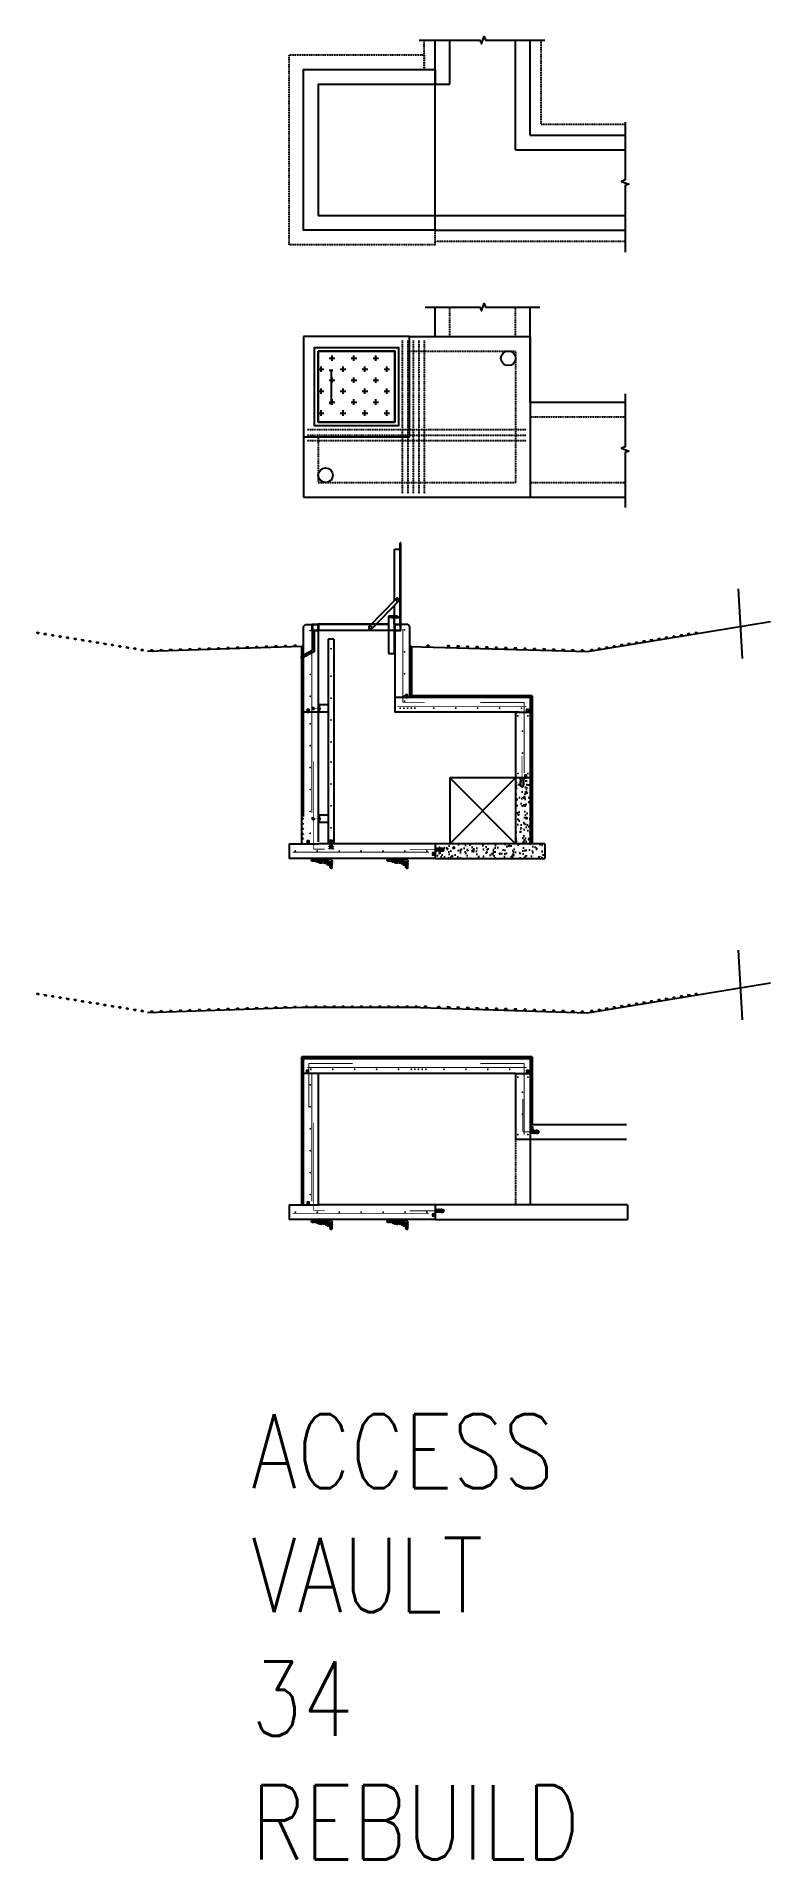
# Model space of a CAD drawing. Header units: inches. Extents: x -154 to 4403, y -620 to 1083.
# Drawn here: x -154 to 247, y -552 to 446 of the extents above; entities that cross this region are included whole.
import ezdxf

# ---------------------------------------------------------------- set-up
doc = ezdxf.new("R2010")
doc.units = ezdxf.units.IN
doc.header["$MEASUREMENT"] = 0
doc.linetypes.add('HIDDEN2', pattern=[0.1875, 0.125, -0.0625])
for name, color, linetype in [('COE-01', 1, 'Continuous'), ('COE-01-HIDDEN', 1, 'HIDDEN2'), ('COE-02', 2, 'Continuous'), ('COE-03', 3, 'Continuous'), ('COE-04', 4, 'Continuous'), ('S-DETL-PN01', 2, 'Continuous'), ('S-DETL-PN01-HIDE', 3, 'HIDDEN2'), ('S-DETL-PN02', 4, 'Continuous'), ('S-DETL-PN03', 1, 'Continuous'), ('S-DIM', 2, 'Continuous'), ('S-EXISTING', 13, 'Continuous'), ('S-FOOTING', 2, 'HIDDEN2'), ('S-FOUNDATION', 4, 'Continuous'), ('S-TEXT', 4, 'Continuous'), ('SNFILL', 3, 'Continuous')]:
    doc.layers.add(name, color=color, linetype=linetype)
doc.styles.add('3_32', font='romans.shx', dxfattribs={"width": 0.8})

msp = doc.modelspace()

# ---------------------------------------------------------------- texts
at = {"layer": 'S-TEXT', "insert": (-36.68, -307.91), "char_height": 40.6336, "attachment_point": 1, "style": '3_32'}
msp.add_mtext_dynamic_manual_height_columns('ACCESS VAULT 34 REBUILD', width=59.2448, gutter_width=0.469, heights=[0], dxfattribs=at)

# ---------------------------------------------------------------- blocks, each defined once
blk = doc.blocks.new('structural_fill')
at = {"layer": 'SNFILL'}
for points in [[(0, -2.57), (0.05, -2.28), (0.2, -1.99), (0.4, -1.69), (0.7, -1.57), (1.3, -1.57), (1.59, -1.69), (1.89, -1.86), (1.75, -2.16), (1.44, -2.4), (1.15, -2.51), (0.85, -2.64), (0.55, -2.64), (0.25, -2.57), (0.05, -2.51)], [(0.1, -1.27), (0.05, -0.98), (0.15, -0.68), (0.4, -0.38), (0.7, -0.2), (1, -0.14), (1.59, -0.14), (1.89, -0.2), (2.19, -0.33), (2.39, -0.62), (2.19, -0.92), (1.89, -1.15), (1.59, -1.27), (1.3, -1.33), (1, -1.39), (0.7, -1.45), (0.4, -1.45), (0.1, -1.33), (0.05, -1.33)], [(0.11, -3.6), (0.11, -3.34), (0.22, -3.09), (0.54, -2.83), (0.81, -2.77), (1.08, -2.7), (1.34, -2.7), (1.61, -2.83), (1.61, -3.09), (1.56, -3.34), (1.29, -3.53), (1.02, -3.6), (0.76, -3.66), (0.48, -3.72), (0.22, -3.72), (0.11, -3.66)], [(0.16, -4.62), (0.11, -4.36), (0.22, -4.11), (0.48, -3.98), (0.76, -3.85), (1.29, -3.85), (1.56, -3.98), (1.56, -4.23), (1.34, -4.49), (1.08, -4.62), (0.81, -4.74), (0.54, -4.74), (0.27, -4.68), (0.16, -4.68)], [(1.93, -3.02), (1.66, -2.9), (1.56, -2.64), (1.61, -2.39), (1.88, -2.19), (2.15, -2.13), (2.41, -2), (2.68, -2), (2.95, -2.13), (3.01, -2.39), (2.9, -2.64), (2.74, -2.9), (2.47, -2.96), (2.2, -2.96), (1.99, -3.02)], [(1.99, -1.94), (1.83, -1.68), (1.83, -1.43), (1.99, -1.17), (2.26, -1.11), (2.79, -1.11), (2.95, -1.37), (2.84, -1.62), (2.58, -1.75), (2.31, -1.81), (2.04, -1.88), (1.99, -1.88)], [(2.72, -0.05), (3, -0.14), (3.25, -0.41), (3.27, -0.68), (3.11, -0.95), (2.84, -1), (2.57, -0.89), (2.38, -0.62), (2.32, -0.35), (2.54, -0.08), (2.72, -0.03)], [(3.36, -1), (3.63, -0.97), (3.91, -1.03), (4.09, -1.3), (4.2, -1.57), (4.13, -1.84), (3.86, -2.11), (3.56, -2.22), (3, -2.22), (2.75, -1.95), (2.81, -1.68), (2.97, -1.4), (3.2, -1.14), (3.34, -1.03)], [(4.13, 0), (4.41, -0.03), (4.68, -0.11), (4.86, -0.38), (4.77, -0.65), (4.5, -0.87), (4.22, -0.92), (3.95, -0.95), (3.68, -0.92), (3.4, -0.76), (3.27, -0.48), (3.4, -0.22), (3.68, -0.11), (3.95, -0.03), (4.2, 0)], [(5.21, -1.62), (4.94, -1.88), (4.67, -1.94), (4.4, -1.81), (4.29, -1.55), (4.29, -1.3), (4.4, -1.04), (4.67, -0.86), (4.94, -0.79), (5.21, -0.79), (5.53, -0.73), (5.79, -0.73), (5.96, -0.98), (5.9, -1.24), (5.74, -1.49), (5.47, -1.49), (5.31, -1.55)], [(6.09, 0), (6.36, -0.05), (6.63, -0.19), (6.68, -0.46), (6.4, -0.59), (6.13, -0.62), (5.86, -0.65), (5.59, -0.68), (5.32, -0.68), (5.04, -0.59), (4.9, -0.33), (5.18, -0.11), (5.45, -0.05), (5.72, -0.03), (6, 0), (6.09, 0)], [(6.78, -1.09), (7.07, -1.15), (7.38, -1.27), (7.52, -1.57), (7.23, -1.8), (6.93, -1.86), (6.63, -1.86), (6.33, -1.92), (6.03, -1.92), (5.74, -1.8), (5.79, -1.51), (6.08, -1.39), (6.38, -1.27), (6.68, -1.15), (6.73, -1.15)], [(6.77, -0.62), (7.04, -0.7), (7, -0.97), (6.72, -1.14), (6.45, -1.19), (6.18, -1.19), (5.91, -0.92), (6.09, -0.65), (6.36, -0.59), (6.63, -0.59), (6.77, -0.62)], [(7.45, -0.03), (7.75, -0.08), (8.02, -0.22), (8.13, -0.48), (7.86, -0.73), (7.59, -0.84), (7.31, -0.87), (7.04, -0.76), (6.98, -0.48), (7.07, -0.22), (7.34, -0.08), (7.43, -0.03)], [(8.02, -0.86), (8.31, -0.92), (8.66, -1.04), (8.56, -1.33), (8.27, -1.39), (7.97, -1.39), (7.38, -1.27), (7.32, -0.98), (7.62, -0.86), (7.92, -0.86)], [(9.31, -0.03), (9.61, -0.15), (9.9, -0.39), (9.95, -0.68), (9.66, -0.86), (9.36, -0.92), (9.06, -0.98), (8.47, -0.86), (8.12, -0.74), (8.17, -0.44), (8.22, -0.15), (8.51, -0.09), (8.81, -0.03), (9.36, -0.03)], [(11.19, -0.03), (11.49, -0.21), (11.69, -0.5), (11.39, -0.74), (11.09, -0.86), (10.2, -0.86), (9.95, -0.56), (10, -0.27), (10.3, -0.15), (10.6, -0.09), (10.9, -0.09), (11.09, -0.03)]]:
    blk.add_lwpolyline(points, dxfattribs=at)

# ---------------------------------------------------------------- hatches: boundary and pattern name
at = {"layer": 'COE-01'}
h = msp.add_hatch(dxfattribs=at)
h.set_pattern_fill('ANSI31', color=256, scale=15.748, style=0)
h.set_pattern_definition([(135, (680.7817, 1327.7008), (1.3919397, 1.3919397), [])])
h.paths.add_polyline_path([(-9.05, 112.18), (-8.05, 112.18), (-8.05, 4.23), (-9.05, 4.23)])
h = msp.add_hatch(dxfattribs=at)
h.set_pattern_fill('ANSI31', color=256, scale=15.748, style=0)
h.set_pattern_definition([(45, (-16530266.0596, -47523389.146), (-1.391939698766, 1.391939698766), [])])
h.paths.add_polyline_path([(116.95, 85.23), (50.95, 85.23), (50.95, 112.23), (49.95, 112.26), (49.95, 84.23), (115.95, 84.23), (115.95, 4.23), (116.95, 4.23)])
for points in [[(48.87, 85.73), (47.87, 85.73), (47.87, 84.23), (48.87, 84.23)], [(-5.05, 77.76), (-6.05, 77.76), (-6.05, 76.26), (-5.05, 76.26)], [(114.95, 77.73), (113.95, 77.73), (113.95, 76.23), (114.95, 76.23)], [(113.95, 41.73), (112.95, 41.73), (112.95, 40.23), (113.95, 40.23)], [(-5.05, 5.76), (-6.05, 5.76), (-6.05, 4.26), (-5.05, 4.26)], [(62.45, -0.77), (62.45, -1.77), (63.95, -1.77), (63.95, -0.77)], [(-5.54, -119.92), (-6.54, -119.92), (-6.54, -121.42), (-5.54, -121.42)], [(114.95, -119.94), (113.95, -119.94), (113.95, -121.44), (114.95, -121.44)], [(117.45, -151.94), (117.45, -150.94), (115.95, -150.94), (115.95, -151.94)], [(-5.05, -191.92), (-6.05, -191.92), (-6.05, -193.42), (-5.05, -193.42)], [(62.45, -198.44), (62.45, -199.44), (63.95, -199.44), (63.95, -198.44)]]:
    msp.add_hatch(color=256, dxfattribs=at).paths.add_polyline_path(points)
h = msp.add_hatch(dxfattribs=at)
h.set_pattern_fill('ANSI31', color=256, scale=15.748, style=0)
h.set_pattern_definition([(135, (680.7817, 1130.0278), (1.3919397, 1.3919397), [])])
h.paths.add_polyline_path([(-9.05, -112.44), (-8.05, -112.44), (-8.05, -193.44), (-9.05, -193.44)])
h = msp.add_hatch(dxfattribs=at)
h.set_pattern_fill('ANSI31', color=256, scale=15.748, style=0)
h.set_pattern_definition([(45, (-16530266.0596, -47523586.8188), (-1.391939698766, 1.391939698766), [])])
h.paths.add_polyline_path([(116.95, -112.44), (56.95, -112.44), (-8.05, -112.44), (-8.05, -113.44), (55.95, -113.44), (115.95, -113.44), (115.95, -149.44), (116.95, -149.44)])
at = {"layer": 'S-DETL-PN03'}
h = msp.add_hatch(dxfattribs=at)
h.set_pattern_fill('CROSS', color=256, scale=24, style=0)
h.paths.add_polyline_path([(41.95, 273.94), (-0.05, 273.94), (-0.05, 234.94), (41.95, 234.94)])
at = {"layer": 'S-EXISTING'}
h = msp.add_hatch(dxfattribs=at)
h.set_pattern_fill('AR-CONC', color=256, style=0)
edge = h.paths.add_edge_path()
edge.add_line((107.95, 4.23), (115.95, 4.23))
edge.add_line((115.95, 4.23), (115.95, 40.23))
edge.add_line((115.95, 40.23), (112.08, 40.23))
edge.add_spline(control_points=[(112.08, 40.23), (112.2, 40.03), (112.42, 39.64), (112.03, 38.98), (112.43, 38.27), (112.01, 37.54), (112.39, 36.81), (112.05, 36.26), (112.14, 35.52), (111.38, 35.63), (110.83, 35.65), (110.44, 36.28), (110.83, 36.94), (110.43, 37.73), (110.9, 38.55), (110.68, 39.41), (110.7, 39.97), (110.71, 40.23)], knot_values=[0, 0, 0, 0, 0.639816, 1.26143, 2.017799, 2.777614, 3.514068, 4.179665, 4.670631, 5.2587, 5.904461, 6.375069, 7.151327, 7.907696, 8.778882, 9.70911, 10.470621, 10.470621, 10.470621, 10.470621], degree=3, periodic=0)
edge.add_line((110.71, 40.23), (107.95, 40.23))
edge.add_line((107.95, 40.23), (107.95, 4.23))
edge = h.paths.add_edge_path()
edge.add_line((63.95, 4.23), (63.95, 1.64))
edge.add_spline(control_points=[(63.95, 1.64), (64.15, 1.75), (64.54, 1.98), (65.2, 1.59), (65.91, 1.98), (66.64, 1.56), (67.37, 1.95), (67.92, 1.6), (68.66, 1.69), (68.55, 0.94), (68.53, 0.38), (67.9, -0.01), (67.24, 0.39), (66.45, -0.02), (65.63, 0.45), (64.77, 0.23), (64.21, 0.25), (63.95, 0.27)], knot_values=[0, 0, 0, 0, 0.639816, 1.26143, 2.017799, 2.777614, 3.514068, 4.179665, 4.670631, 5.2587, 5.904461, 6.375069, 7.151327, 7.907696, 8.778882, 9.70911, 10.470621, 10.470621, 10.470621, 10.470621], degree=3, periodic=0)
edge.add_line((63.95, 0.27), (63.95, -3.77))
edge.add_line((63.95, -3.77), (123.95, -3.77))
edge.add_line((123.95, -3.77), (123.95, 4.23))
edge.add_line((123.95, 4.23), (63.95, 4.23))

# ---------------------------------------------------------------- linework, layer by layer
at = {"layer": 'COE-01'}
for p, q in [((5.95, 263.44), (7.95, 263.44)), ((6.95, 263.44), (6.95, 245.44)), ((5.95, 245.44), (7.95, 245.44)), ((41.7, 137.5), (41.7, 165.39)), ((41.7, 165.39), (44.7, 165.39)), ((44.95, 169.03), (44.7, 169.03)), ((44.7, 124.23), (44.7, 169.03)), ((44.95, 169.03), (45.2, 169.03)), ((44.95, 124.03), (44.95, 169.03)), ((45.2, 124.48), (45.2, 169.03)), ((42.5, 138.32), (27.85, 123.22)), ((43.91, 136.94), (29.27, 121.85)), ((41.45, 134.31), (41.45, 118.19)), ((41.7, 127.95), (41.7, 134.67)), ((-3.3, 120.91), (-3.3, 124.48)), ((-3.3, 124.48), (0.2, 124.48)), ((-3.3, 120.91), (-3.3, 124.48)), ((-0.05, 120.91), (-3.3, 120.91)), ((-3.3, 120.91), (-3.3, 109.97)), ((-3.3, 120.91), (0.2, 120.91)), ((-3.05, 124.23), (-0.05, 124.23)), ((-3.05, 121.16), (-3.05, 124.23)), ((-3.05, 121.16), (-0.05, 121.16)), ((-2.3, 120.91), (-2.3, 109.36)), ((31.92, 124.48), (-0.05, 124.48)), ((-0.05, 121.16), (-0.05, 124.23)), ((0.2, 120.91), (0.2, 124.48)), ((31.68, 124.23), (0.2, 124.23)), ((41.3, 120.91), (0.2, 120.91)), ((38.45, 124.23), (31.57, 124.23)), ((38.45, 124.48), (31.82, 124.48)), ((38.45, 128.82), (38.45, 108.36)), ((41.45, 128.82), (38.45, 128.82)), ((43.2, 128.84), (39.95, 128.82)), ((43.2, 127.95), (39.95, 127.93)), ((41.95, 128.93), (41.45, 128.93)), ((41.45, 124.48), (41.45, 128.82)), ((41.7, 120.91), (41.45, 120.91)), ((44.7, 127.95), (41.7, 127.95)), ((41.95, 124.48), (41.7, 124.48)), ((41.7, 120.91), (41.7, 124.48)), ((41.7, 124.48), (45.2, 124.48)), ((41.7, 120.91), (45.2, 120.91)), ((41.95, 121.16), (41.95, 124.23)), ((41.95, 124.23), (44.95, 124.23)), ((41.95, 121.16), (44.95, 121.16)), ((44.7, 124.03), (44.7, 124.23)), ((44.7, 124.03), (44.7, 123.98)), ((44.7, 123.98), (44.95, 123.98)), ((44.95, 121.16), (44.95, 124.23)), ((45.2, 120.91), (45.2, 124.48)), ((-3.3, 109.97), (-9.39, 106.79)), ((-8.05, 112.18), (-9.05, 112.18)), ((41.45, 118.19), (41.45, 108.36)), ((50.95, 112.23), (49.95, 112.23)), ((50.95, 112.23), (50.95, 85.23)), ((-2.3, 109.36), (-9.39, 105.67)), ((38.45, 108.36), (41.45, 108.36)), ((41.95, 108.36), (41.45, 108.36)), ((116.95, 85.23), (50.95, 85.23)), ((116.95, 85.23), (116.95, 4.23)), ((55.95, -85.41), (-9.05, -85.44)), ((116.95, -112.44), (-9.05, -112.44)), ((116.95, -112.44), (116.95, -149.44))]:
    msp.add_line(p, q, dxfattribs=at)
at = {"layer": 'COE-01', "linetype": 'Continuous'}
for p, q in [((-9.05, 4.23), (-9.05, 112.23)), ((-9.05, -193.44), (-9.05, -112.44))]:
    msp.add_line(p, q, dxfattribs=at)
at = {"layer": 'COE-01'}
for points in [[(49.95, 112.26), (147.39, 109.44), (247.47, 125.81)], [(-9.05, 112.23), (-93.48, 109.44)], [(47.87, 84.23), (48.87, 84.23), (48.87, 85.73), (47.87, 85.73), (47.87, 84.23)], [(-6.05, 76.26), (-5.05, 76.26), (-5.05, 77.76), (-6.05, 77.76), (-6.05, 76.26)], [(113.95, 76.23), (114.95, 76.23), (114.95, 77.73), (113.95, 77.73), (113.95, 76.23)], [(112.95, 40.23), (113.95, 40.23), (113.95, 41.73), (112.95, 41.73), (112.95, 40.23)], [(-6.05, 4.26), (-5.05, 4.26), (-5.05, 5.76), (-6.05, 5.76), (-6.05, 4.26)], [(63.95, -1.77), (63.95, -0.77), (62.45, -0.77), (62.45, -1.77), (63.95, -1.77)], [(55.95, -85.41), (147.39, -88.24), (247.47, -71.86)], [(-9.05, -85.44), (-93.48, -88.24)], [(-6.54, -121.42), (-5.54, -121.42), (-5.54, -119.92), (-6.54, -119.92), (-6.54, -121.42)], [(113.95, -121.44), (114.95, -121.44), (114.95, -119.94), (113.95, -119.94), (113.95, -121.44)], [(115.95, -150.94), (115.95, -151.94), (117.45, -151.94), (117.45, -150.94), (115.95, -150.94)], [(-6.05, -193.42), (-5.05, -193.42), (-5.05, -191.92), (-6.05, -191.92), (-6.05, -193.42)], [(63.95, -199.44), (63.95, -198.44), (62.45, -198.44), (62.45, -199.44), (63.95, -199.44)]]:
    msp.add_lwpolyline(points, dxfattribs=at)
at = {"layer": 'COE-01', "linetype": 'Continuous', "flags": 128}
msp.add_lwpolyline([(-9.39, 106.79), (-9.39, 105.67)], dxfattribs=at)
at = {"layer": 'COE-01'}
for centre, radius in [((43.2, 137.63), 0.734), ((28.56, 122.54), 0.734), ((39.95, 128.37), 0.442), ((43.2, 128.39), 0.442), ((44.83, 124.1), 0.125)]:
    msp.add_circle(centre, radius, dxfattribs=at)
for centre, start, end in [((43.2, 137.63), 315.86766, 135.86766), ((28.56, 122.54), 135.86766, 315.86766)]:
    msp.add_arc(centre, 0.984, start, end, dxfattribs=at)
for points in [[(112.08, 40.23), (112.31, 39.63), (112.17, 39.02), (112.29, 38.28), (112.14, 37.53), (112.27, 36.8), (112.1, 36.16), (112.02, 35.67), (111.44, 35.61), (110.81, 35.77), (110.57, 36.18), (110.69, 36.94), (110.57, 37.69), (110.77, 38.54), (110.71, 39.47), (110.71, 40.23)], [(63.95, 1.64), (64.55, 1.86), (65.16, 1.72), (65.91, 1.84), (66.65, 1.7), (67.38, 1.82), (68.02, 1.66), (68.51, 1.58), (68.57, 0.99), (68.41, 0.37), (68, 0.13), (67.24, 0.25), (66.49, 0.13), (65.64, 0.33), (64.71, 0.27), (63.95, 0.27)], [(115.95, -152.81), (116.55, -152.58), (117.16, -152.72), (117.91, -152.6), (118.65, -152.74), (119.38, -152.62), (120.02, -152.78), (120.51, -152.87), (120.57, -153.45), (120.41, -154.08), (120, -154.32), (119.24, -154.2), (118.49, -154.32), (117.64, -154.12), (116.71, -154.18), (115.95, -154.18)], [(63.95, -196.03), (64.55, -195.81), (65.16, -195.95), (65.91, -195.83), (66.65, -195.97), (67.38, -195.85), (68.02, -196.01), (68.51, -196.1), (68.57, -196.68), (68.41, -197.31), (68, -197.55), (67.24, -197.43), (66.49, -197.55), (65.64, -197.35), (64.71, -197.41), (63.95, -197.41)]]:
    msp.add_spline(points, degree=3, dxfattribs=at)
at = {"layer": 'COE-01-HIDDEN'}
for p, q in [((45.95, 279.94), (45.95, 195.94)), ((48.95, 279.94), (48.95, 195.94)), ((51.95, 279.94), (51.95, 195.94)), ((54.95, 279.94), (54.95, 195.94)), ((57.95, 279.94), (57.95, 195.94)), ((-6.05, 230.94), (113.95, 230.94)), ((-6.05, 227.94), (113.95, 227.94)), ((-6.05, 224.94), (113.95, 224.94))]:
    msp.add_line(p, q, dxfattribs=at)
at = {"layer": 'COE-02'}
for p, q in [((229.78, 143.72), (231.98, 105.56)), ((229.78, -53.95), (231.98, -92.12))]:
    msp.add_line(p, q, dxfattribs=at)
for points in [[(-153.47, 119.19), (-154.27, 119.98)], [(-153.47, 119.19), (-153.47, 120.31)], [(-153.47, 119.19), (-152.68, 119.98)], [(206.98, 119.19), (206.18, 119.98)], [(206.98, 119.19), (206.98, 120.31)], [(206.98, 119.19), (207.77, 119.98)], [(-149.39, 118.52), (-150.18, 119.31)], [(-149.39, 118.52), (-149.39, 119.64)], [(-149.39, 118.52), (-148.59, 119.31)], [(-145.31, 117.85), (-146.1, 118.65)], [(-145.31, 117.85), (-145.31, 118.98)], [(-145.31, 117.85), (-144.51, 118.65)], [(-141.22, 117.18), (-142.02, 117.98)], [(-141.22, 117.18), (-141.22, 118.31)], [(-141.22, 117.18), (-140.43, 117.98)], [(-137.14, 116.51), (-137.93, 117.31)], [(-137.14, 116.51), (-137.14, 117.64)], [(-137.14, 116.51), (-136.34, 117.31)], [(-133.05, 115.85), (-133.85, 116.64)], [(-133.05, 115.85), (-133.05, 116.97)], [(-133.05, 115.85), (-132.26, 116.64)], [(-128.97, 115.18), (-129.77, 115.97)], [(-128.97, 115.18), (-128.97, 116.3)], [(-128.97, 115.18), (-128.18, 115.97)], [(-124.89, 114.51), (-125.68, 115.31)], [(-124.89, 114.51), (-124.89, 115.63)], [(-124.89, 114.51), (-124.09, 115.31)], [(-120.8, 113.84), (-121.6, 114.64)], [(-120.8, 113.84), (-120.8, 114.97)], [(-120.8, 113.84), (-120.01, 114.64)], [(-116.72, 113.17), (-117.52, 113.97)], [(-116.72, 113.17), (-116.72, 114.3)], [(-116.72, 113.17), (-115.92, 113.97)], [(-112.64, 112.51), (-113.43, 113.3)], [(-112.64, 112.51), (-112.64, 113.63)], [(-112.64, 112.51), (-111.84, 113.3)], [(-108.55, 111.84), (-109.35, 112.63)], [(-108.55, 111.84), (-108.55, 112.96)], [(-108.55, 111.84), (-107.76, 112.63)], [(-104.47, 111.17), (-105.26, 111.96)], [(-104.47, 111.17), (-104.47, 112.29)], [(-104.47, 111.17), (-103.67, 111.96)], [(-100.39, 110.5), (-101.18, 111.3)], [(-100.39, 110.5), (-100.39, 111.63)], [(-100.39, 110.5), (-99.59, 111.3)], [(-96.3, 109.83), (-97.1, 110.63)], [(-96.3, 109.83), (-96.3, 110.96)], [(-96.3, 109.83), (-95.51, 110.63)], [(-91.07, 109.53), (-91.87, 110.33)], [(-91.07, 109.53), (-91.07, 110.66)], [(-91.07, 109.53), (-90.27, 110.33)], [(-85.84, 109.7), (-86.63, 110.5)], [(-85.84, 109.7), (-85.84, 110.83)], [(-85.84, 109.7), (-85.04, 110.5)], [(-80.61, 109.88), (-81.4, 110.67)], [(-80.61, 109.88), (-80.61, 111)], [(-80.61, 109.88), (-79.81, 110.67)], [(-75.37, 110.05), (-76.17, 110.84)], [(-75.37, 110.05), (-75.37, 111.17)], [(-75.37, 110.05), (-74.58, 110.84)], [(-70.14, 110.22), (-70.94, 111.02)], [(-70.14, 110.22), (-70.14, 111.35)], [(-70.14, 110.22), (-69.35, 111.02)], [(-64.91, 110.39), (-65.71, 111.19)], [(-64.91, 110.39), (-64.91, 111.52)], [(-64.91, 110.39), (-64.11, 111.19)], [(-59.68, 110.57), (-60.47, 111.36)], [(-59.68, 110.57), (-59.68, 111.69)], [(-59.68, 110.57), (-58.88, 111.36)], [(-54.45, 110.74), (-55.24, 111.54)], [(-54.45, 110.74), (-54.45, 111.87)], [(-54.45, 110.74), (-53.65, 111.54)], [(-49.21, 110.91), (-50.01, 111.71)], [(-49.21, 110.91), (-49.21, 112.04)], [(-49.21, 110.91), (-48.42, 111.71)], [(-43.98, 111.09), (-44.78, 111.88)], [(-43.98, 111.09), (-43.98, 112.21)], [(-43.98, 111.09), (-43.19, 111.88)], [(-38.75, 111.26), (-39.55, 112.06)], [(-38.75, 111.26), (-38.75, 112.38)], [(-38.75, 111.26), (-37.95, 112.06)], [(-33.52, 111.43), (-34.31, 112.23)], [(-33.52, 111.43), (-33.52, 112.56)], [(-33.52, 111.43), (-32.72, 112.23)], [(-28.29, 111.61), (-29.08, 112.4)], [(-28.29, 111.61), (-28.29, 112.73)], [(-28.29, 111.61), (-27.49, 112.4)], [(-23.05, 111.78), (-23.85, 112.57)], [(-23.05, 111.78), (-23.05, 112.9)], [(-23.05, 111.78), (-22.26, 112.57)], [(-17.82, 111.95), (-18.62, 112.75)], [(-17.82, 111.95), (-17.82, 113.08)], [(-17.82, 111.95), (-17.03, 112.75)], [(-12.59, 112.12), (-13.39, 112.92)], [(-12.59, 112.12), (-12.59, 113.25)], [(-12.59, 112.12), (-11.8, 112.92)], [(60.09, 112.12), (59.3, 112.92)], [(60.09, 112.12), (60.09, 113.25)], [(60.09, 112.12), (60.89, 112.92)], [(71.33, 111.95), (70.53, 112.75)], [(71.33, 111.95), (71.33, 113.08)], [(71.33, 111.95), (72.12, 112.75)], [(76.56, 111.78), (75.76, 112.57)], [(76.56, 111.78), (76.56, 112.9)], [(76.56, 111.78), (77.35, 112.57)], [(81.79, 111.61), (81, 112.4)], [(81.79, 111.61), (81.79, 112.73)], [(81.79, 111.61), (82.59, 112.4)], [(87.02, 111.43), (86.23, 112.23)], [(87.02, 111.43), (87.02, 112.56)], [(87.02, 111.43), (87.82, 112.23)], [(92.25, 111.26), (91.46, 112.06)], [(92.25, 111.26), (92.25, 112.38)], [(92.25, 111.26), (93.05, 112.06)], [(97.49, 111.09), (96.69, 111.88)], [(97.49, 111.09), (97.49, 112.21)], [(97.49, 111.09), (98.28, 111.88)], [(102.72, 110.91), (101.92, 111.71)], [(102.72, 110.91), (102.72, 112.04)], [(102.72, 110.91), (103.51, 111.71)], [(107.95, 110.74), (107.15, 111.54)], [(107.95, 110.74), (107.95, 111.87)], [(107.95, 110.74), (108.75, 111.54)], [(113.18, 110.57), (112.39, 111.36)], [(113.18, 110.57), (113.18, 111.69)], [(113.18, 110.57), (113.98, 111.36)], [(118.41, 110.39), (117.62, 111.19)], [(118.41, 110.39), (118.41, 111.52)], [(118.41, 110.39), (119.21, 111.19)], [(123.65, 110.22), (122.85, 111.02)], [(123.65, 110.22), (123.65, 111.35)], [(123.65, 110.22), (124.44, 111.02)], [(128.88, 110.05), (128.08, 110.84)], [(128.88, 110.05), (128.88, 111.17)], [(128.88, 110.05), (129.67, 110.84)], [(134.11, 109.88), (133.31, 110.67)], [(134.11, 109.88), (134.11, 111)], [(134.11, 109.88), (134.91, 110.67)], [(139.34, 109.7), (138.55, 110.5)], [(139.34, 109.7), (139.34, 110.83)], [(139.34, 109.7), (140.14, 110.5)], [(144.57, 109.53), (143.78, 110.33)], [(144.57, 109.53), (144.57, 110.66)], [(144.57, 109.53), (145.37, 110.33)], [(149.81, 109.83), (149.01, 110.63)], [(149.81, 109.83), (149.81, 110.96)], [(149.81, 109.83), (150.6, 110.63)], [(153.89, 110.5), (153.09, 111.3)], [(153.89, 110.5), (153.89, 111.63)], [(153.89, 110.5), (154.69, 111.3)], [(157.97, 111.17), (157.18, 111.96)], [(157.97, 111.17), (157.97, 112.29)], [(157.97, 111.17), (158.77, 111.96)], [(162.06, 111.84), (161.26, 112.63)], [(162.06, 111.84), (162.06, 112.96)], [(162.06, 111.84), (162.85, 112.63)], [(166.14, 112.51), (165.35, 113.3)], [(166.14, 112.51), (166.14, 113.63)], [(166.14, 112.51), (166.94, 113.3)], [(170.22, 113.17), (169.43, 113.97)], [(170.22, 113.17), (170.22, 114.3)], [(170.22, 113.17), (171.02, 113.97)], [(174.31, 113.84), (173.51, 114.64)], [(174.31, 113.84), (174.31, 114.97)], [(174.31, 113.84), (175.1, 114.64)], [(178.39, 114.51), (177.6, 115.31)], [(178.39, 114.51), (178.39, 115.63)], [(178.39, 114.51), (179.19, 115.31)], [(182.48, 115.18), (181.68, 115.97)], [(182.48, 115.18), (182.48, 116.3)], [(182.48, 115.18), (183.27, 115.97)], [(186.56, 115.85), (185.76, 116.64)], [(186.56, 115.85), (186.56, 116.97)], [(186.56, 115.85), (187.35, 116.64)], [(190.64, 116.51), (189.85, 117.31)], [(190.64, 116.51), (190.64, 117.64)], [(190.64, 116.51), (191.44, 117.31)], [(194.73, 117.18), (193.93, 117.98)], [(194.73, 117.18), (194.73, 118.31)], [(194.73, 117.18), (195.52, 117.98)], [(198.81, 117.85), (198.01, 118.65)], [(198.81, 117.85), (198.81, 118.98)], [(198.81, 117.85), (199.61, 118.65)], [(202.89, 118.52), (202.1, 119.31)], [(202.89, 118.52), (202.89, 119.64)], [(202.89, 118.52), (203.69, 119.31)], [(-153.47, -78.49), (-154.27, -77.69)], [(-153.47, -78.49), (-153.47, -77.36)], [(-153.47, -78.49), (-152.68, -77.69)], [(-149.39, -79.15), (-150.18, -78.36)], [(-149.39, -79.15), (-149.39, -78.03)], [(-149.39, -79.15), (-148.59, -78.36)], [(-145.31, -79.82), (-146.1, -79.03)], [(-145.31, -79.82), (-145.31, -78.7)], [(-145.31, -79.82), (-144.51, -79.03)], [(-141.22, -80.49), (-142.02, -79.7)], [(-141.22, -80.49), (-141.22, -79.37)], [(-141.22, -80.49), (-140.43, -79.7)], [(194.73, -80.49), (193.93, -79.7)], [(194.73, -80.49), (194.73, -79.37)], [(194.73, -80.49), (195.52, -79.7)], [(198.81, -79.82), (198.01, -79.03)], [(198.81, -79.82), (198.81, -78.7)], [(198.81, -79.82), (199.61, -79.03)], [(202.89, -79.15), (202.1, -78.36)], [(202.89, -79.15), (202.89, -78.03)], [(202.89, -79.15), (203.69, -78.36)], [(206.98, -78.49), (206.18, -77.69)], [(206.98, -78.49), (206.98, -77.36)], [(206.98, -78.49), (207.77, -77.69)], [(-137.14, -81.16), (-137.93, -80.36)], [(-137.14, -81.16), (-137.14, -80.03)], [(-137.14, -81.16), (-136.34, -80.36)], [(-133.05, -81.83), (-133.85, -81.03)], [(-133.05, -81.83), (-133.05, -80.7)], [(-133.05, -81.83), (-132.26, -81.03)], [(-128.97, -82.49), (-129.77, -81.7)], [(-128.97, -82.49), (-128.97, -81.37)], [(-128.97, -82.49), (-128.18, -81.7)], [(-124.89, -83.16), (-125.68, -82.37)], [(-124.89, -83.16), (-124.89, -82.04)], [(-124.89, -83.16), (-124.09, -82.37)], [(-120.8, -83.83), (-121.6, -83.04)], [(-120.8, -83.83), (-120.8, -82.71)], [(-120.8, -83.83), (-120.01, -83.04)], [(-116.72, -84.5), (-117.52, -83.7)], [(-116.72, -84.5), (-116.72, -83.37)], [(-116.72, -84.5), (-115.92, -83.7)], [(-112.64, -85.17), (-113.43, -84.37)], [(-112.64, -85.17), (-112.64, -84.04)], [(-112.64, -85.17), (-111.84, -84.37)], [(-108.55, -85.84), (-109.35, -85.04)], [(-108.55, -85.84), (-108.55, -84.71)], [(-108.55, -85.84), (-107.76, -85.04)], [(-104.47, -86.5), (-105.26, -85.71)], [(-104.47, -86.5), (-104.47, -85.38)], [(-104.47, -86.5), (-103.67, -85.71)], [(-100.39, -87.17), (-101.18, -86.38)], [(-100.39, -87.17), (-100.39, -86.05)], [(-100.39, -87.17), (-99.59, -86.38)], [(-96.3, -87.84), (-97.1, -87.04)], [(-96.3, -87.84), (-96.3, -86.71)], [(-96.3, -87.84), (-95.51, -87.04)], [(-91.07, -88.14), (-91.87, -87.35)], [(-91.07, -88.14), (-91.07, -87.02)], [(-91.07, -88.14), (-90.27, -87.35)], [(-85.84, -87.97), (-86.63, -87.17)], [(-85.84, -87.97), (-85.84, -86.84)], [(-85.84, -87.97), (-85.04, -87.17)], [(-80.61, -87.8), (-81.4, -87)], [(-80.61, -87.8), (-80.61, -86.67)], [(-80.61, -87.8), (-79.81, -87)], [(-75.37, -87.62), (-76.17, -86.83)], [(-75.37, -87.62), (-75.37, -86.5)], [(-75.37, -87.62), (-74.58, -86.83)], [(-70.14, -87.45), (-70.94, -86.66)], [(-70.14, -87.45), (-70.14, -86.33)], [(-70.14, -87.45), (-69.35, -86.66)], [(-64.91, -87.28), (-65.71, -86.48)], [(-64.91, -87.28), (-64.91, -86.15)], [(-64.91, -87.28), (-64.11, -86.48)], [(-59.68, -87.11), (-60.47, -86.31)], [(-59.68, -87.11), (-59.68, -85.98)], [(-59.68, -87.11), (-58.88, -86.31)], [(-54.45, -86.93), (-55.24, -86.14)], [(-54.45, -86.93), (-54.45, -85.81)], [(-54.45, -86.93), (-53.65, -86.14)], [(-49.21, -86.76), (-50.01, -85.96)], [(-49.21, -86.76), (-49.21, -85.63)], [(-49.21, -86.76), (-48.42, -85.96)], [(-43.98, -86.59), (-44.78, -85.79)], [(-43.98, -86.59), (-43.98, -85.46)], [(-43.98, -86.59), (-43.19, -85.79)], [(-38.75, -86.41), (-39.55, -85.62)], [(-38.75, -86.41), (-38.75, -85.29)], [(-38.75, -86.41), (-37.95, -85.62)], [(-33.52, -86.24), (-34.31, -85.44)], [(-33.52, -86.24), (-33.52, -85.12)], [(-33.52, -86.24), (-32.72, -85.44)], [(-28.29, -86.07), (-29.08, -85.27)], [(-28.29, -86.07), (-28.29, -84.94)], [(-28.29, -86.07), (-27.49, -85.27)], [(-23.05, -85.89), (-23.85, -85.1)], [(-23.05, -85.89), (-23.05, -84.77)], [(-23.05, -85.89), (-22.26, -85.1)], [(-17.82, -85.72), (-18.62, -84.93)], [(-17.82, -85.72), (-17.82, -84.6)], [(-17.82, -85.72), (-17.03, -84.93)], [(-12.59, -85.55), (-13.39, -84.75)], [(-12.59, -85.55), (-12.59, -84.42)], [(-12.59, -85.55), (-11.8, -84.75)], [(-6.31, -85.44), (-7.11, -84.65)], [(-6.31, -85.44), (-6.31, -84.32)], [(-6.31, -85.44), (-5.52, -84.65)], [(-1.31, -85.44), (-2.11, -84.65)], [(-1.31, -85.44), (-1.31, -84.32)], [(-1.31, -85.44), (-0.52, -84.65)], [(3.69, -85.44), (2.89, -84.65)], [(3.69, -85.44), (3.69, -84.32)], [(3.69, -85.44), (4.48, -84.65)], [(8.69, -85.44), (7.89, -84.65)], [(8.69, -85.44), (8.69, -84.32)], [(8.69, -85.44), (9.48, -84.65)], [(13.69, -85.44), (12.89, -84.65)], [(13.69, -85.44), (13.69, -84.32)], [(13.69, -85.44), (14.48, -84.65)], [(18.69, -85.44), (17.89, -84.65)], [(18.69, -85.44), (18.69, -84.32)], [(18.69, -85.44), (19.48, -84.65)], [(23.69, -85.44), (22.89, -84.65)], [(23.69, -85.44), (23.69, -84.32)], [(23.69, -85.44), (24.48, -84.65)], [(28.69, -85.44), (27.89, -84.65)], [(28.69, -85.44), (28.69, -84.32)], [(28.69, -85.44), (29.48, -84.65)], [(33.69, -85.44), (32.89, -84.65)], [(33.69, -85.44), (33.69, -84.32)], [(33.69, -85.44), (34.48, -84.65)], [(38.69, -85.44), (37.89, -84.65)], [(38.69, -85.44), (38.69, -84.32)], [(38.69, -85.44), (39.48, -84.65)], [(43.69, -85.44), (42.89, -84.65)], [(43.69, -85.44), (43.69, -84.32)], [(43.69, -85.44), (44.48, -84.65)], [(48.69, -85.44), (47.89, -84.65)], [(48.69, -85.44), (48.69, -84.32)], [(48.69, -85.44), (49.48, -84.65)], [(53.69, -85.44), (52.89, -84.65)], [(53.69, -85.44), (53.69, -84.32)], [(53.69, -85.44), (54.48, -84.65)], [(58.69, -85.44), (57.89, -84.65)], [(58.69, -85.44), (58.69, -84.32)], [(58.69, -85.44), (59.48, -84.65)], [(66.09, -85.55), (65.3, -84.75)], [(66.09, -85.55), (66.09, -84.42)], [(66.09, -85.55), (66.89, -84.75)], [(71.33, -85.72), (70.53, -84.93)], [(71.33, -85.72), (71.33, -84.6)], [(71.33, -85.72), (72.12, -84.93)], [(76.56, -85.89), (75.76, -85.1)], [(76.56, -85.89), (76.56, -84.77)], [(76.56, -85.89), (77.35, -85.1)], [(81.79, -86.07), (81, -85.27)], [(81.79, -86.07), (81.79, -84.94)], [(81.79, -86.07), (82.59, -85.27)], [(87.02, -86.24), (86.23, -85.44)], [(87.02, -86.24), (87.02, -85.12)], [(87.02, -86.24), (87.82, -85.44)], [(92.25, -86.41), (91.46, -85.62)], [(92.25, -86.41), (92.25, -85.29)], [(92.25, -86.41), (93.05, -85.62)], [(97.49, -86.59), (96.69, -85.79)], [(97.49, -86.59), (97.49, -85.46)], [(97.49, -86.59), (98.28, -85.79)], [(102.72, -86.76), (101.92, -85.96)], [(102.72, -86.76), (102.72, -85.63)], [(102.72, -86.76), (103.51, -85.96)], [(107.95, -86.93), (107.15, -86.14)], [(107.95, -86.93), (107.95, -85.81)], [(107.95, -86.93), (108.75, -86.14)], [(113.18, -87.11), (112.39, -86.31)], [(113.18, -87.11), (113.18, -85.98)], [(113.18, -87.11), (113.98, -86.31)], [(118.41, -87.28), (117.62, -86.48)], [(118.41, -87.28), (118.41, -86.15)], [(118.41, -87.28), (119.21, -86.48)], [(123.65, -87.45), (122.85, -86.66)], [(123.65, -87.45), (123.65, -86.33)], [(123.65, -87.45), (124.44, -86.66)], [(128.88, -87.62), (128.08, -86.83)], [(128.88, -87.62), (128.88, -86.5)], [(128.88, -87.62), (129.67, -86.83)], [(134.11, -87.8), (133.31, -87)], [(134.11, -87.8), (134.11, -86.67)], [(134.11, -87.8), (134.91, -87)], [(139.34, -87.97), (138.55, -87.17)], [(139.34, -87.97), (139.34, -86.84)], [(139.34, -87.97), (140.14, -87.17)], [(144.57, -88.14), (143.78, -87.35)], [(144.57, -88.14), (144.57, -87.02)], [(144.57, -88.14), (145.37, -87.35)], [(149.81, -87.84), (149.01, -87.04)], [(149.81, -87.84), (149.81, -86.71)], [(149.81, -87.84), (150.6, -87.04)], [(153.89, -87.17), (153.09, -86.38)], [(153.89, -87.17), (153.89, -86.05)], [(153.89, -87.17), (154.69, -86.38)], [(157.97, -86.5), (157.18, -85.71)], [(157.97, -86.5), (157.97, -85.38)], [(157.97, -86.5), (158.77, -85.71)], [(162.06, -85.84), (161.26, -85.04)], [(162.06, -85.84), (162.06, -84.71)], [(162.06, -85.84), (162.85, -85.04)], [(166.14, -85.17), (165.35, -84.37)], [(166.14, -85.17), (166.14, -84.04)], [(166.14, -85.17), (166.94, -84.37)], [(170.22, -84.5), (169.43, -83.7)], [(170.22, -84.5), (170.22, -83.37)], [(170.22, -84.5), (171.02, -83.7)], [(174.31, -83.83), (173.51, -83.04)], [(174.31, -83.83), (174.31, -82.71)], [(174.31, -83.83), (175.1, -83.04)], [(178.39, -83.16), (177.6, -82.37)], [(178.39, -83.16), (178.39, -82.04)], [(178.39, -83.16), (179.19, -82.37)], [(182.48, -82.49), (181.68, -81.7)], [(182.48, -82.49), (182.48, -81.37)], [(182.48, -82.49), (183.27, -81.7)], [(186.56, -81.83), (185.76, -81.03)], [(186.56, -81.83), (186.56, -80.7)], [(186.56, -81.83), (187.35, -81.03)], [(190.64, -81.16), (189.85, -80.36)], [(190.64, -81.16), (190.64, -80.03)], [(190.64, -81.16), (191.44, -80.36)]]:
    msp.add_lwpolyline(points, dxfattribs=at)
for centre in [(103.95, 269.94), (3.96, 205.94)]:
    msp.add_circle(centre, 4, dxfattribs=at)
at = {"layer": 'COE-03'}
for p, q in [((-0.05, 27.23), (-0.05, 5.23)), ((63.95, 4.23), (63.95, -3.77)), ((-0.05, -170.44), (-0.05, -192.44)), ((63.95, -193.44), (63.95, -201.44))]:
    msp.add_line(p, q, dxfattribs=at)
msp.add_lwpolyline([(107.95, 76.23), (115.95, 76.23)], dxfattribs=at)
at = {"layer": 'COE-04'}
for p, q in [((5.45, 116.23), (5.45, 88.96)), ((8.45, 116.23), (5.45, 116.23)), ((8.45, 116.23), (8.45, 88.96)), ((0.45, 80.24), (0.45, 76.24)), ((5.45, 88.96), (5.45, 4.23)), ((8.45, 88.96), (8.45, 4.23)), ((0.45, 19.88), (0.45, 15.88)), ((8.45, 5.48), (5.45, 5.48))]:
    msp.add_line(p, q, dxfattribs=at)
at = {"layer": 'COE-04', "const_width": 0.5}
for points in [[(7.2, 110.96, -1), (6.7, 110.96, -1)], [(7.2, 95.96, -1), (6.7, 95.96, -1)], [(7.2, 83.96, -1), (6.7, 83.96, -1)], [(7.2, 71.96, -1), (6.7, 71.96, -1)], [(7.2, 59.96, -1), (6.7, 59.96, -1)], [(7.2, 59.96, -1), (6.7, 59.96, -1)], [(7.2, 48.96, -1), (6.7, 48.96, -1)], [(7.2, 48.96, -1), (6.7, 48.96, -1)], [(7.2, 36.96, -1), (6.7, 36.96, -1)], [(7.2, 36.96, -1), (6.7, 36.96, -1)], [(7.2, 24.96, -1), (6.7, 24.96, -1)], [(7.2, 24.96, -1), (6.7, 24.96, -1)], [(7.2, 12.96, -1), (6.7, 12.96, -1)]]:
    msp.add_lwpolyline(points, format="xyb", close=True, dxfattribs=at)
at = {"layer": 'COE-04'}
for points in [[(5.45, 80.24), (-0.05, 80.24)], [(-2.82, 78.24), (-3.61, 78.96)], [(-2.82, 78.24), (-3.61, 77.52)], [(-2.19, 78.24), (-2.98, 78.96)], [(-2.19, 78.24), (-2.98, 77.52)], [(5.45, 76.24), (-0.05, 76.24)], [(-2.82, 17.88), (-3.61, 18.6)], [(-2.82, 17.88), (-3.61, 17.16)], [(-2.19, 17.88), (-2.98, 18.6)], [(-2.19, 17.88), (-2.98, 17.16)], [(5.45, 19.88), (-0.05, 19.88)], [(5.45, 15.88), (-0.05, 15.88)], [(6.95, 3.84), (5.68, 2.44)], [(6.95, 2.73), (5.68, 1.33)], [(6.95, 3.84), (8.23, 2.44)], [(6.95, 2.73), (8.23, 1.33)]]:
    msp.add_lwpolyline(points, dxfattribs=at)
for points, format in [([(0.45, 78.24, 0.352, 0.352, 0), (-3.31, 78.24, 0.352, 0, 0), (-3.99, 78.24, 0, 0, 0)], "xyseb"), ([(0.48, 77.92), (0.45, 77.92), (0.45, 78.56), (0.48, 78.56), (0.48, 78.59), (0.76, 78.59), (0.83, 78.54), (0.83, 77.94), (0.76, 77.89, 0.131652), (0.79, 77.94, 0.306875), (0.76, 78.07, 0.131652), (0.8, 78.27, 0.094014), (0.76, 78.42, 0.131652), (0.79, 78.47, 0.306875), (0.76, 78.59), (0.48, 78.59), (0.48, 78.42), (0.76, 78.42), (0.48, 78.42), (0.48, 78.07), (0.76, 78.07), (0.48, 78.07), (0.48, 77.89), (0.76, 77.89)], "xyb"), ([(0.45, 17.88, 0.352, 0.352, 0), (-3.31, 17.88, 0.352, 0, 0), (-3.99, 17.88, 0, 0, 0)], "xyseb"), ([(0.48, 17.56), (0.45, 17.56), (0.45, 18.2), (0.48, 18.2), (0.48, 18.23), (0.76, 18.23), (0.83, 18.18), (0.83, 17.58), (0.76, 17.53, 0.131652), (0.79, 17.58, 0.306875), (0.76, 17.7, 0.131652), (0.8, 17.91, 0.094014), (0.76, 18.05, 0.131652), (0.79, 18.1, 0.306875), (0.76, 18.23), (0.48, 18.23), (0.48, 18.05), (0.76, 18.05), (0.48, 18.05), (0.48, 17.7), (0.76, 17.7), (0.48, 17.7), (0.48, 17.53), (0.76, 17.53)], "xyb"), ([(7.53, 5.52), (7.53, 5.48), (6.38, 5.48), (6.38, 5.52), (6.33, 5.52), (6.33, 6.02), (6.43, 6.14), (7.48, 6.14), (7.58, 6.02, 0.131652), (7.49, 6.08, 0.306875), (7.27, 6.02, 0.131652), (6.9, 6.09, 0.094014), (6.64, 6.02, 0.131652), (6.55, 6.08, 0.306875), (6.33, 6.02), (6.33, 5.52), (6.64, 5.52), (6.64, 6.02), (6.64, 5.52), (7.27, 5.52), (7.27, 6.02), (7.27, 5.52), (7.58, 5.52), (7.58, 6.02)], "xyb"), ([(6.95, 5.48, 0.625, 0.625, 0), (6.95, 1.85, 0.625, 0, 0), (6.95, 0.64, 0, 0, 0)], "xyseb")]:
    msp.add_lwpolyline(points, format=format, dxfattribs=at)
at = {"layer": 'COE-04', "const_width": 0.5, "flags": 128}
for points in [[(-2.28, 1.27), (0.18, 1.27)], [(-2.28, -196.4), (0.18, -196.4)]]:
    msp.add_lwpolyline(points, dxfattribs=at)
at = {"layer": 'S-DETL-PN01'}
for p, q in [((71.95, 4.23), (107.95, 40.23)), ((107.95, 4.23), (71.95, 40.23))]:
    msp.add_line(p, q, dxfattribs=at)
at = {"layer": 'S-DETL-PN01-HIDE'}
for p, q in [((49.95, 273.94), (107.95, 273.94)), ((107.95, 273.94), (107.95, 201.94)), ((-0.05, 226.94), (-0.05, 201.94)), ((-0.05, 201.94), (107.95, 201.94))]:
    msp.add_line(p, q, dxfattribs=at)
at = {"layer": 'S-DETL-PN02'}
for p, q in [((-0.05, 420.05), (-0.05, 348.05)), ((-0.05, 420.05), (63.95, 420.05)), ((63.95, 428.05), (63.95, 420.05)), ((-0.05, 348.05), (63.95, 348.05)), ((63.95, 340.05), (63.95, 348.05)), ((49.95, 281.94), (115.95, 281.94)), ((115.95, 281.94), (115.95, 193.94)), ((-8.05, 226.94), (-8.05, 193.94)), ((-8.05, 193.94), (115.95, 193.94)), ((-7.05, 124.23), (-3.3, 124.23)), ((-0.05, 124.23), (-0.05, 19.23)), ((41.95, 124.23), (41.95, 76.23)), ((48.95, 124.23), (45.2, 124.23)), ((49.95, 123.23), (48.95, 124.23)), ((49.95, 123.23), (49.95, 84.23)), ((115.95, 84.23), (41.95, 84.23)), ((115.95, 84.23), (115.95, 40.23)), ((109.9, 76.23), (41.95, 76.23)), ((107.95, 76.23), (107.95, 40.23)), ((115.95, 40.23), (71.95, 40.23)), ((71.95, 40.23), (71.95, 4.23)), ((-16.05, 4.23), (-16.05, -3.77)), ((-16.05, 4.23), (-0.05, 4.23)), ((63.95, 4.23), (-0.05, 4.23)), ((63.95, -3.77), (-16.05, -3.77)), ((115.95, -113.44), (-8.05, -113.44)), ((115.95, -113.44), (115.95, -157.44)), ((-0.05, -121.44), (-0.05, -193.44)), ((107.95, -121.44), (-0.05, -121.44)), ((107.95, -121.44), (107.95, -157.44)), ((107.95, -157.44), (115.95, -157.44)), ((-16.05, -193.44), (-16.05, -201.44)), ((-16.05, -193.44), (-0.05, -193.44)), ((63.95, -193.44), (-0.05, -193.44)), ((63.95, -201.44), (-16.05, -201.44))]:
    msp.add_line(p, q, dxfattribs=at)
at = {"layer": 'S-DETL-PN02', "linetype": 'Continuous'}
for p, q in [((-8.05, 123.23), (-7.05, 124.23)), ((-8.05, 19.23), (-8.05, 123.23)), ((-8.05, -193.44), (-8.05, -113.44))]:
    msp.add_line(p, q, dxfattribs=at)
at = {"layer": 'S-DETL-PN02'}
for points in [[(63.95, 340.05), (-8.05, 340.05), (-8.05, 428.05), (63.95, 428.05)], [(-0.05, 76.23), (-8.05, 76.23)], [(-0.05, -121.44), (-8.05, -121.44)], [(107.95, -121.44), (115.95, -121.44)]]:
    msp.add_lwpolyline(points, dxfattribs=at)
for points in [[(-8.05, 281.94), (-8.05, 226.94), (49.95, 226.94), (49.95, 281.94)], [(-0.05, 273.94), (-0.05, 234.94), (41.95, 234.94), (41.95, 273.94)]]:
    msp.add_lwpolyline(points, close=True, dxfattribs=at)
at = {"layer": 'S-DETL-PN03'}
for points in [[(-2.05, 275.94), (43.95, 275.94), (43.95, 232.94), (-2.05, 232.94)], [(-0.05, 273.94), (41.95, 273.94), (41.95, 234.94), (-0.05, 234.94)]]:
    msp.add_lwpolyline(points, close=True, dxfattribs=at)
at = {"layer": 'S-DETL-PN03', "const_width": 0.5}
for points in [[(-4.7, 120.93, 1), (-4.2, 120.93, 1)], [(47.41, 121.26, -1), (46.91, 121.26, -1)], [(-4.7, 108.93, 1), (-4.2, 108.93, 1)], [(47.41, 109.26, -1), (46.91, 109.26, -1)], [(-4.7, 96.93, 1), (-4.2, 96.93, 1)], [(47.41, 97.26, -1), (46.91, 97.26, -1)], [(-4.7, 84.93, 1), (-4.2, 84.93, 1)], [(47.41, 85.26, -1), (46.91, 85.26, -1)], [(47.41, 82.26, -1), (46.91, 82.26, -1)], [(-4.7, 69.93, 1), (-4.2, 69.93, 1)], [(45.11, 78.45, -1), (44.61, 78.45, -1)], [(47.11, 78.45, -1), (46.61, 78.45, -1)], [(49.11, 78.45, -1), (48.61, 78.45, -1)], [(51.11, 78.45, -1), (50.61, 78.45, -1)], [(53.11, 78.45, -1), (52.61, 78.45, -1)], [(63.43, 78.45, -1), (62.93, 78.45, -1)], [(75.43, 78.45, -1), (74.93, 78.45, -1)], [(87.43, 78.45, -1), (86.93, 78.45, -1)], [(99.43, 78.45, -1), (98.93, 78.45, -1)], [(109.43, 74.2, -1), (108.93, 74.2, -1)], [(111.43, 78.45, -1), (110.93, 78.45, -1)], [(114.47, 74.2, 1), (114.97, 74.2, 1)], [(111.46, 65.87, 1), (111.96, 65.87, 1)], [(-4.7, 57.93, 1), (-4.2, 57.93, 1)], [(111.46, 53.87, 1), (111.96, 53.87, 1)], [(-4.7, 45.93, 1), (-4.2, 45.93, 1)], [(109.43, 42.72, -1), (108.93, 42.72, -1)], [(114.47, 42.72, 1), (114.97, 42.72, 1)], [(-4.7, 33.93, 1), (-4.2, 33.93, 1)], [(-4.7, 21.93, 1), (-4.2, 21.93, 1)], [(-4.7, 9.93, 1), (-4.2, 9.93, 1)], [(-12.38, 0.25, -1), (-12.88, 0.25, -1)], [(-0.38, 0.25, -1), (-0.88, 0.25, -1)], [(11.62, 0.25, -1), (11.12, 0.25, -1)], [(23.62, 0.25, -1), (23.12, 0.25, -1)], [(35.62, 0.25, -1), (35.12, 0.25, -1)], [(47.62, 0.25, -1), (47.12, 0.25, -1)], [(59.62, 0.25, -1), (59.12, 0.25, -1)], [(-3.86, -119.23, -1), (-4.36, -119.23, -1)], [(8.14, -119.23, -1), (7.64, -119.23, -1)], [(20.14, -119.23, -1), (19.64, -119.23, -1)], [(32.14, -119.23, -1), (31.64, -119.23, -1)], [(44.14, -119.23, -1), (43.64, -119.23, -1)], [(51.11, -119.23, -1), (50.61, -119.23, -1)], [(53.11, -119.23, -1), (52.61, -119.23, -1)], [(55.11, -119.23, -1), (54.61, -119.23, -1)], [(57.11, -119.23, -1), (56.61, -119.23, -1)], [(59.11, -119.23, -1), (58.61, -119.23, -1)], [(69.02, -119.23, -1), (68.52, -119.23, -1)], [(81.02, -119.23, -1), (80.52, -119.23, -1)], [(93.02, -119.23, -1), (92.52, -119.23, -1)], [(105.02, -119.23, -1), (104.52, -119.23, -1)], [(-4.7, -127.75, 1), (-4.2, -127.75, 1)], [(109.43, -123.47, -1), (108.93, -123.47, -1)], [(114.47, -123.47, 1), (114.97, -123.47, 1)], [(-4.7, -139.75, 1), (-4.2, -139.75, 1)], [(111.46, -131.8, 1), (111.96, -131.8, 1)], [(111.46, -143.8, 1), (111.96, -143.8, 1)], [(-4.7, -151.75, 1), (-4.2, -151.75, 1)], [(109.43, -154.95, -1), (108.93, -154.95, -1)], [(114.47, -154.95, 1), (114.97, -154.95, 1)], [(-4.7, -163.75, 1), (-4.2, -163.75, 1)], [(-4.7, -175.75, 1), (-4.2, -175.75, 1)], [(-4.7, -187.75, 1), (-4.2, -187.75, 1)], [(-12.31, -197.42, -1), (-12.81, -197.42, -1)], [(-0.31, -197.42, -1), (-0.81, -197.42, -1)], [(-0.31, -197.42, -1), (-0.81, -197.42, -1)], [(11.69, -197.42, -1), (11.19, -197.42, -1)], [(23.69, -197.42, -1), (23.19, -197.42, -1)], [(35.69, -197.42, -1), (35.19, -197.42, -1)], [(47.69, -197.42, -1), (47.19, -197.42, -1)], [(59.69, -197.42, -1), (59.19, -197.42, -1)]]:
    msp.add_lwpolyline(points, format="xyb", close=True, dxfattribs=at)
at = {"layer": 'S-DETL-PN03', "const_width": 0.5, "flags": 128}
for points in [[(-3.5, 122.08), (-3.5, 21.23)], [(46.23, 121.86), (46.23, 81.64)], [(46.23, 81.64), (58.23, 81.64)], [(112.66, 81.59), (112.66, 42.7)], [(113.95, 79.45), (43.24, 79.45)], [(-2.56, 49.27), (-2.56, 1.27)], [(-2.56, 1.27), (3.44, 1.27)], [(113.95, -118.23), (-6.11, -118.23)], [(112.66, -116.09), (112.66, -154.97)], [(-3.5, -121.44), (-3.5, -191.44)], [(-2.56, -148.4), (-2.56, -196.4)], [(-2.56, -196.4), (3.44, -196.4)]]:
    msp.add_lwpolyline(points, dxfattribs=at)
at = {"layer": 'S-DETL-PN03', "const_width": 0.5}
for points in [[(112.66, 81.59), (88.66, 81.59)], [(111.45, 36.34), (111.45, 52.34)], [(67.95, 1), (49.95, 1)], [(60.58, -0.4), (-14.05, -0.4)], [(112.66, -116.09), (88.66, -116.09)], [(111.93, -153.44), (111.93, -135.44)], [(119.95, -153.44), (111.93, -153.44)], [(60.58, -198.07), (-14.05, -198.07)], [(67.95, -196.67), (49.95, -196.67)]]:
    msp.add_lwpolyline(points, dxfattribs=at)
at = {"layer": 'S-DETL-PN03'}
msp.add_lwpolyline([(-5.25, -140.09, 0.5, 0.5, 0), (-5.25, -116.09, 0.5, 0.5, 0), (18.75, -116.09, 0, 0, 0)], format="xyseb", dxfattribs=at)
at = {"layer": 'S-DIM', "linetype": 'Continuous'}
for points in [[(55.1, 444.05), (88.45, 444.05), (89.2, 441.99), (90.7, 446.11), (91.45, 444.05), (123.95, 444.05)], [(167.95, 399.24), (167.95, 367.55), (165.89, 366.8), (170.01, 365.3), (167.95, 364.55), (167.95, 328.11)], [(58.52, 297.94), (88.45, 297.94), (89.2, 295.88), (90.7, 300), (91.45, 297.94), (121.23, 297.94)], [(167.95, 250.59), (167.95, 221.44), (165.89, 220.69), (170.01, 219.19), (167.95, 218.44), (167.95, 188.33)]]:
    msp.add_lwpolyline(points, dxfattribs=at)
at = {"layer": 'S-EXISTING', "linetype": 'HIDDEN2'}
for p, q in [((57.95, 428.05), (57.95, 444.05)), ((121.95, 398.05), (121.95, 444.05)), ((121.95, 398.05), (167.95, 398.05)), ((63.95, 334.05), (167.95, 334.05)), ((71.95, 281.94), (71.95, 297.94)), ((107.95, 281.94), (107.95, 297.94)), ((115.95, 237.94), (167.95, 237.94)), ((115.95, 201.94), (167.95, 201.94)), ((107.95, -157.44), (107.95, -193.44))]:
    msp.add_line(p, q, dxfattribs=at)
at = {"layer": 'S-EXISTING'}
for p, q in [((63.95, 420.05), (63.95, 444.05)), ((71.95, 420.05), (71.95, 444.05)), ((107.95, 384.05), (107.95, 444.05)), ((115.95, 392.05), (115.95, 444.05)), ((63.95, 420.05), (71.95, 420.05)), ((115.95, 392.05), (167.95, 392.05)), ((107.95, 384.05), (167.95, 384.05)), ((63.95, 348.05), (167.95, 348.05)), ((63.95, 340.05), (167.95, 340.05)), ((63.95, 281.94), (63.95, 297.94)), ((115.95, 245.94), (115.95, 297.94)), ((115.95, 245.94), (167.95, 245.94)), ((115.95, 193.94), (167.95, 193.94)), ((107.95, 40.23), (107.95, 4.23)), ((115.95, 40.23), (115.95, 4.23)), ((123.95, 4.23), (63.95, 4.23)), ((123.95, 4.23), (123.95, -3.77)), ((63.95, -3.77), (123.95, -3.77)), ((115.95, -149.44), (168.57, -149.44)), ((115.95, -157.44), (115.95, -193.44)), ((115.95, -157.44), (168.57, -157.44)), ((169.12, -193.44), (63.95, -193.44)), ((169.12, -193.44), (169.12, -201.44)), ((63.95, -201.44), (169.12, -201.44))]:
    msp.add_line(p, q, dxfattribs=at)
at = {"layer": 'S-FOOTING'}
for p, q in [((57.95, 436.05), (57.95, 428.05)), ((63.95, 332.05), (63.95, 340.05))]:
    msp.add_line(p, q, dxfattribs=at)
msp.add_lwpolyline([(63.95, 332.05), (-16.05, 332.05), (-16.05, 436.05), (57.95, 436.05)], dxfattribs=at)
at = {"layer": 'S-FOUNDATION'}
msp.add_line((63.95, 348.05), (63.95, 420.05), dxfattribs=at)

# ---------------------------------------------------------------- block references
at = {"layer": 'COE-01', "xscale": -0.9999979995191097, "yscale": 0.9999980000000619, "zscale": 0.999998}
for p in [(7.76, -4.31), (49.2, -4.31), (7.76, -201.98), (49.2, -201.98)]:
    msp.add_blockref('structural_fill', p, dxfattribs=at)

msp.set_redraw_order([(e.dxf.handle, doc.entitydb.next_handle()) for e in msp.query("TEXT MTEXT ATTDEF DIMENSION ARC_DIMENSION")])  # texts and dimensions are drawn at this point

doc.saveas('drawing.dxf')
